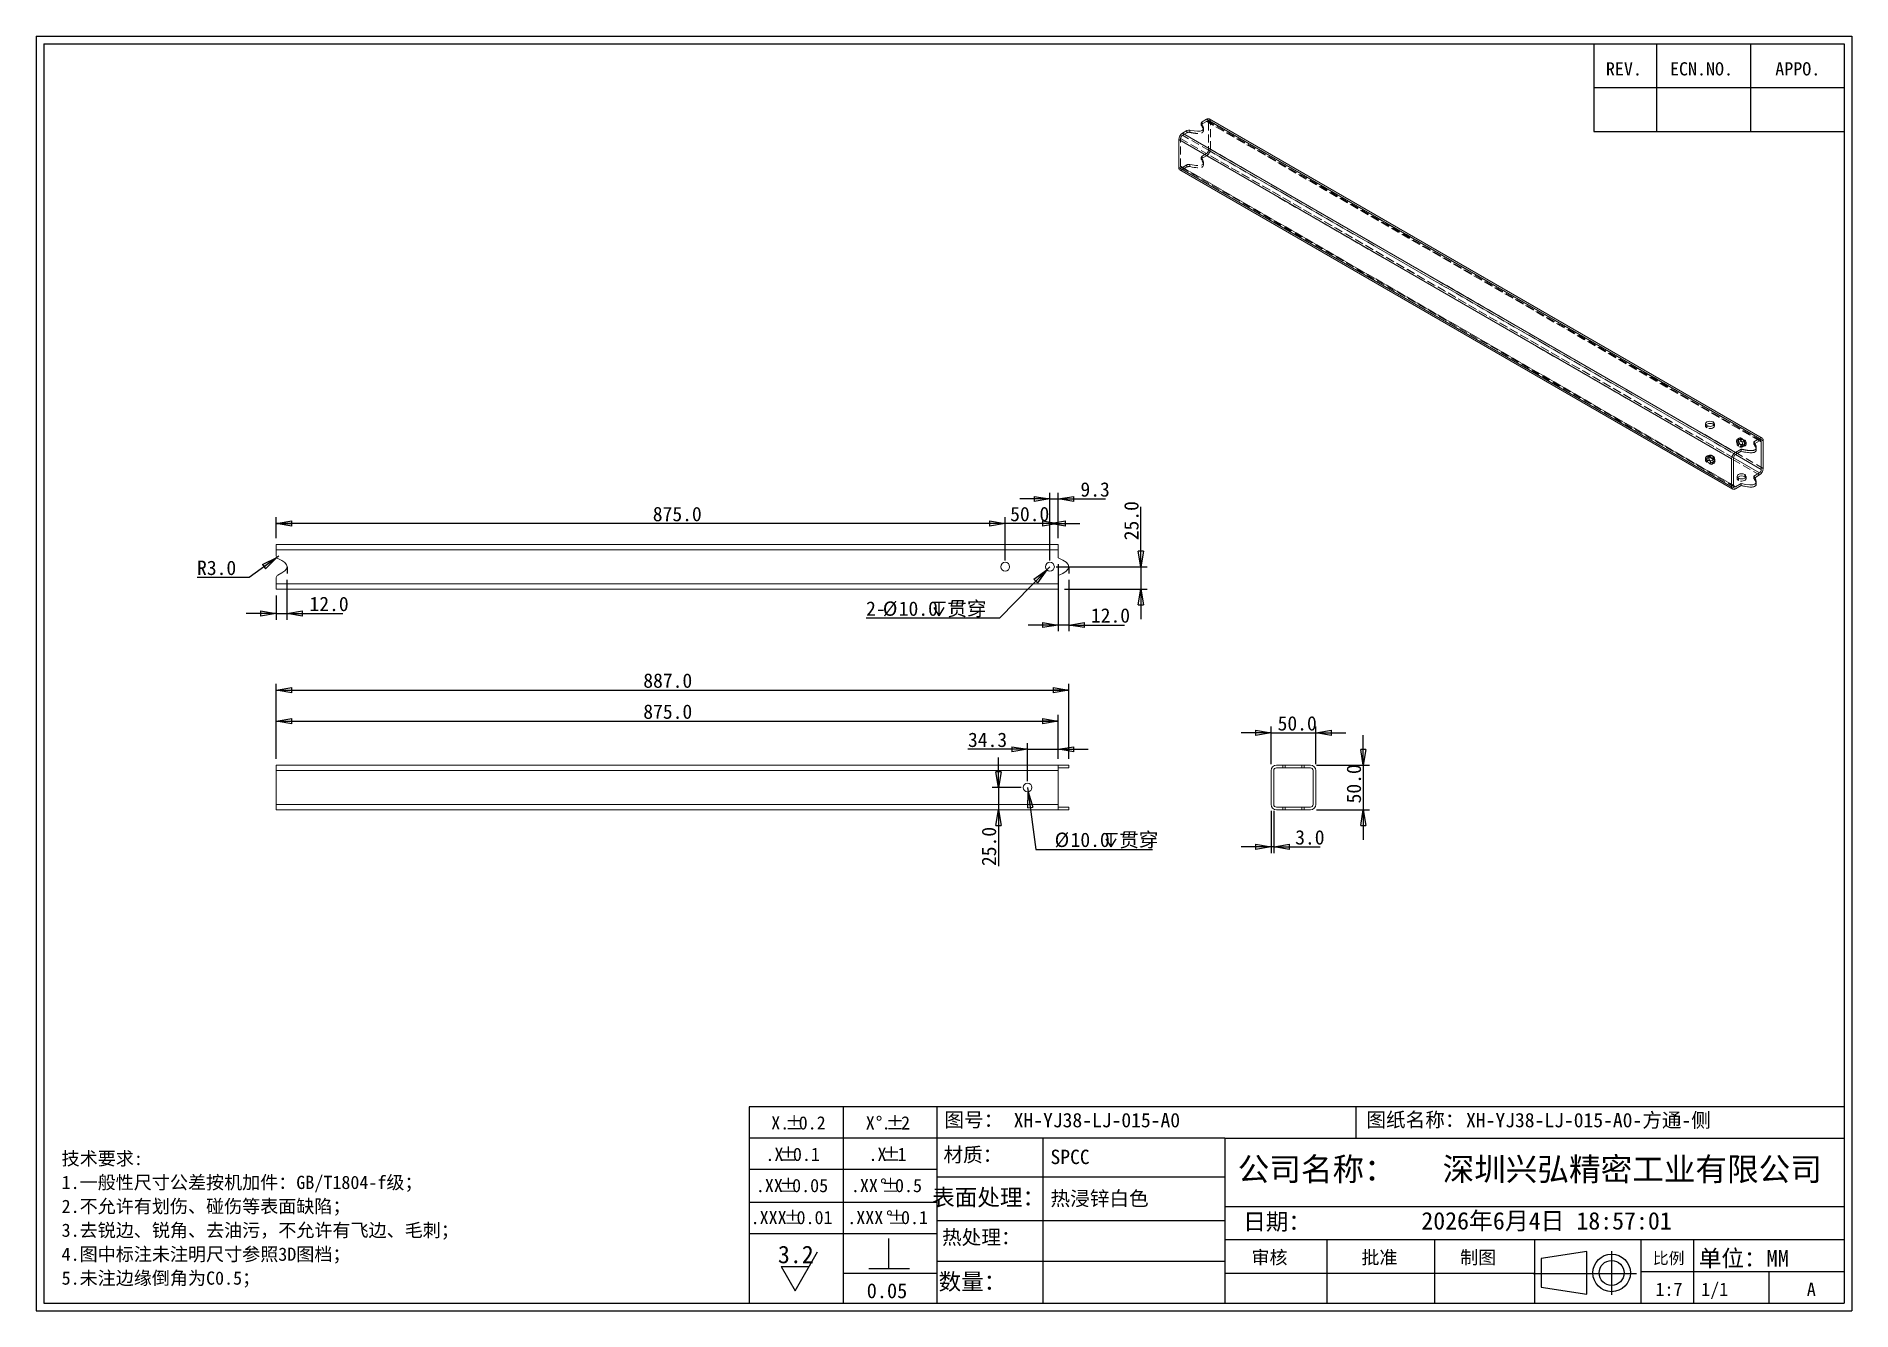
# Model space of a CAD drawing. Header units: millimetres. Extents: x 3 to 294, y 3 to 207.
import ezdxf

# ---------------------------------------------------------------- set-up
doc = ezdxf.new("R2010")
doc.units = ezdxf.units.MM
doc.linetypes.add('CENTERX2', pattern=[20.32, 12.7, -2.54, 2.54, -2.54])
doc.linetypes.add('HIDDEN', pattern=[1.905, 1.27, -0.635])
doc.layers.add('图框', color=7, linetype='Continuous')
doc.layers.add('粗实线层', color=7, linetype='Continuous', lineweight=25)
doc.styles.add('SLDTEXTSTYLE0', font='SIMKAI.TTF')
doc.styles.add('SLDTEXTSTYLE1', font='SIMHEI.TTF', dxfattribs={"bigfont": 'bigfont'})
doc.styles.add('SLDTEXTSTYLE2', font='SIMSUN.TTC')
doc.styles.add('SLDTEXTSTYLE3', font='SIMSUN.TTC', dxfattribs={"bigfont": 'bigfont'})
doc.styles.add('SLDTEXTSTYLE4', font='SIMKAI.TTF')
doc.styles.add('SLDTEXTSTYLE5', font='SIMKAI.TTF', dxfattribs={"bigfont": 'bigfont'})
doc.dimstyles.new('SLDDIMSTYLE0', dxfattribs={"dimtxt": 2.3, "dimasz": 2.5, "dimexe": 0, "dimexo": 0.0625, "dimgap": 0.575, "dimtad": 2, "dimdec": 1, "dimlfac": 7, "dimrnd": 1e-09, "dimzin": 4, "dimdsep": 46, "dimtxsty": 'SLDTEXTSTYLE2', "dimblk1": 'CLOSED', "dimblk2": 'CLOSED', "dimsah": 1, "dimcen": 0.09, "dimadec": 0, "dimazin": 1, "dimtfac": 1, "dimtdec": 1, "dimtofl": 0, "dimtmove": 0, "dimatfit": 3, "dimldrblk": 'CLOSED', "dimfxl": 0, "dimfrac": 2, "dimtolj": 1, "dimtzin": 12, "dimarcsym": 0})
doc.dimstyles.new('SLDDIMSTYLE1', dxfattribs={"dimtxt": 2.3, "dimasz": 2.5, "dimexe": 0, "dimexo": 0.0625, "dimgap": 0.575, "dimtad": 2, "dimdec": 1, "dimlfac": 7, "dimrnd": 1e-09, "dimzin": 12, "dimdsep": 46, "dimtxsty": 'SLDTEXTSTYLE2', "dimblk1": 'CLOSED', "dimblk2": 'CLOSED', "dimsah": 1, "dimcen": 0.09, "dimadec": 0, "dimazin": 3, "dimtfac": 1, "dimtdec": 1, "dimtmove": 0, "dimatfit": 0, "dimldrblk": 'CLOSED', "dimfxl": 0, "dimfrac": 2, "dimtolj": 1, "dimtzin": 12, "dimarcsym": 0})
doc.dimstyles.new('SLDDIMSTYLE2', dxfattribs={"dimtxt": 2.3, "dimasz": 2.5, "dimexe": 0, "dimexo": 0.0625, "dimgap": 0.575, "dimtad": 2, "dimdec": 1, "dimlfac": 7, "dimrnd": 1e-09, "dimzin": 4, "dimdsep": 46, "dimtxsty": 'SLDTEXTSTYLE2', "dimblk1": 'CLOSED', "dimblk2": 'CLOSED', "dimsah": 1, "dimcen": 0.09, "dimadec": 0, "dimazin": 1, "dimtfac": 1, "dimtdec": 1, "dimtmove": 0, "dimatfit": 0, "dimldrblk": 'CLOSED', "dimfxl": 0, "dimfrac": 2, "dimtolj": 1, "dimtzin": 12, "dimarcsym": 0})
doc.dimstyles.new('SLDDIMSTYLE3', dxfattribs={"dimtxt": 2.3, "dimasz": 2.5, "dimexe": 0, "dimexo": 0.0625, "dimgap": 0.575, "dimtad": 0, "dimtih": 1, "dimtoh": 1, "dimdec": 1, "dimlfac": 7, "dimrnd": 1e-09, "dimzin": 12, "dimdsep": 46, "dimtxsty": 'SLDTEXTSTYLE2', "dimblk1": 'CLOSED', "dimblk2": 'CLOSED', "dimsah": 1, "dimcen": 0, "dimadec": 0, "dimazin": 3, "dimtfac": 1, "dimtdec": 1, "dimtofl": 0, "dimtmove": 0, "dimatfit": 3, "dimldrblk": 'CLOSED', "dimfxl": 0, "dimfrac": 2, "dimtolj": 1, "dimtzin": 12, "dimarcsym": 0})
doc.dimstyles.new('SLDDIMSTYLE4', dxfattribs={"dimtxt": 2.3, "dimasz": 2.5, "dimexe": 0, "dimexo": 0.0625, "dimgap": 0.575, "dimtad": 0, "dimtih": 1, "dimtoh": 1, "dimdec": 1, "dimlfac": 7, "dimrnd": 1e-09, "dimzin": 4, "dimdsep": 46, "dimtxsty": 'SLDTEXTSTYLE2', "dimblk1": 'CLOSED', "dimblk2": 'CLOSED', "dimsah": 1, "dimcen": 0, "dimadec": 0, "dimazin": 1, "dimtfac": 1, "dimtdec": 1, "dimtofl": 0, "dimtmove": 0, "dimatfit": 3, "dimldrblk": 'CLOSED', "dimfxl": 0, "dimfrac": 2, "dimtolj": 1, "dimtzin": 12, "dimarcsym": 0})

msp = doc.modelspace()

# ---------------------------------------------------------------- texts
at = {"layer": '图框'}
for s, insert, char_height, attachment_point, style in [('REV.', (257.152, 202.84), 2.1167, 2, 'SLDTEXTSTYLE0'), ('ECN.NO.', (269.557, 202.84), 2.1167, 2, 'SLDTEXTSTYLE0'), ('APPO.', (284.946, 202.84), 2.1167, 2, 'SLDTEXTSTYLE0'), ('图号：', (153.226, 34.991), 2.3, 2, 'SLDTEXTSTYLE3'), ('XH-YJ38-LJ-015-A0', (159.6, 34.93), 2.3, 1, 'SLDTEXTSTYLE2'), ('图纸名称：', (223.825, 34.991), 2.3, 2, 'SLDTEXTSTYLE3'), ('XH-YJ38-LJ-015-A0-方通-侧', (231.918, 34.93), 2.3, 1, 'SLDTEXTSTYLE3'), ('材质：', (148.364, 29.401), 2.3, 1, 'SLDTEXTSTYLE3'), ('SPCC', (165.483, 29.057), 2.3, 1, 'SLDTEXTSTYLE2'), ('公司名称：', (195.416, 27.798), 3.7042, 1, 'SLDTEXTSTYLE5'), ('深圳兴弘精密工业有限公司', (228.168, 27.798), 3.70417, 1, 'SLDTEXTSTYLE5'), ('表面处理：', (155.591, 22.765), 2.6458, 2, 'SLDTEXTSTYLE5'), ('热浸锌白色', (165.483, 22.412), 2.3, 1, 'SLDTEXTSTYLE3'), ('日期：', (201.701, 18.878), 2.6458, 2, 'SLDTEXTSTYLE5'), ('2026年6月4日 18:57:01', (224.77, 19.093), 2.8, 1, 'SLDTEXTSTYLE3'), ('热处理：', (148.15, 16.22), 2.3, 1, 'SLDTEXTSTYLE3'), ('审核', (200.498, 12.897), 2.1167, 2, 'SLDTEXTSTYLE5'), ('批准', (215.177, 12.897), 2.1167, 1, 'SLDTEXTSTYLE5'), ('制图', (233.863, 12.897), 2.1167, 2, 'SLDTEXTSTYLE5'), ('比例', (264.304, 12.639), 1.8521, 2, 'SLDTEXTSTYLE5'), ('数量：', (153.002, 9.301), 2.6458, 2, 'SLDTEXTSTYLE5'), ('0.05', (139.342, 7.704), 2.3813, 2, 'SLDTEXTSTYLE0'), ('1:7', (264.36, 7.804), 2.1167, 2, 'SLDTEXTSTYLE0'), ('1/1', (271.669, 7.804), 2.1167, 2, 'SLDTEXTSTYLE0'), ('A', (287.114, 7.804), 2.117, 2, 'SLDTEXTSTYLE0')]:
    msp.add_mtext(s, dxfattribs=dict(at, insert=insert, char_height=char_height, attachment_point=attachment_point, style=style))
at = {"layer": '粗实线层', "insert": (276.335, 13.028), "char_height": 2.6458, "attachment_point": 2, "style": 'SLDTEXTSTYLE5'}
msp.add_mtext('单位：MM', dxfattribs=at)

# ---------------------------------------------------------------- blocks, each defined once
blk = doc.blocks.new('块8')
at = {"layer": '粗实线层'}
for p, q in [((184.46, 11.66), (184.46, 6.85)), ((181.31, 6.85), (187.82, 6.85))]:
    blk.add_line(p, q, dxfattribs=at)
blk = doc.blocks.new('SW_NOTE_0')
at = {"layer": '图框', "color": 0, "insert": (0, 3.26), "char_height": 2.8, "attachment_point": 1, "style": 'SLDTEXTSTYLE0'}
blk.add_mtext('3.2', dxfattribs=at)
blk = doc.blocks.new('块7')
at = {"layer": '图框', "lineweight": 25}
for p, q in [((135.52, 14.41), (139.1, 20.62)), ((133.27, 18.3), (137.77, 18.3)), ((133.27, 18.3), (135.52, 14.41))]:
    blk.add_line(p, q, dxfattribs=at)
at = {"layer": '图框', "color": 7}
blk.add_blockref('SW_NOTE_0', (132.77, 18.34), dxfattribs=at)
blk = doc.blocks.new('块9')
at = {"color": 7, "linetype": 'Continuous'}
blk.add_blockref('块7', (-132.98, -14.31), dxfattribs=at)
blk = doc.blocks.new('SW_NOTE_0_1')
at = {"layer": '图框', "color": 0, "attachment_point": 1, "style": 'SLDTEXTSTYLE1'}
for s, insert, char_height in [('技术要求:', (0, 2.46), 2.117), ('1.一般性尺寸公差按机加件：GB/T1804-f级；', (0, -1.36), 2.1167), ('2.不允许有划伤、碰伤等表面缺陷；', (0, -5.18), 2.1167), ('3.去锐边、锐角、去油污，不允许有飞边、毛刺；', (0, -9), 2.1167), ('4.图中标注未注明尺寸参照3D图档；', (0, -12.83), 2.1167), ('5.未注边缘倒角为C0.5；', (0, -16.65), 2.1167)]:
    blk.add_mtext(s, dxfattribs=dict(at, insert=insert, char_height=char_height))
blk = doc.blocks.new('SW_NOTE_0_2')
at = {"layer": '图框', "color": 0, "char_height": 2.117, "attachment_point": 2, "style": 'SLDTEXTSTYLE0'}
for s, insert in [('X.', (1.19, 2.46)), ('%%p', (3.42, 2.46)), ('0.2', (6.3, 2.46))]:
    blk.add_mtext(s, dxfattribs=dict(at, insert=insert))
blk = doc.blocks.new('SW_NOTE_0_3')
at = {"layer": '图框', "color": 0, "char_height": 2.117, "attachment_point": 2, "style": 'SLDTEXTSTYLE0'}
for s, insert in [('.X', (1.19, 2.46)), ('%%p', (3.42, 2.46)), ('0.1', (6.3, 2.46))]:
    blk.add_mtext(s, dxfattribs=dict(at, insert=insert))
blk = doc.blocks.new('SW_NOTE_0_4')
at = {"layer": '图框', "color": 0, "char_height": 2.117, "attachment_point": 2, "style": 'SLDTEXTSTYLE0'}
for s, insert in [('.XX', (1.79, 2.46)), ('%%p', (4.83, 2.46)), ('0.05', (8.31, 2.46))]:
    blk.add_mtext(s, dxfattribs=dict(at, insert=insert))
blk = doc.blocks.new('SW_NOTE_0_5')
at = {"layer": '图框', "color": 0, "char_height": 2.117, "attachment_point": 2, "style": 'SLDTEXTSTYLE0'}
for s, insert in [('.XXX', (2.38, 2.46)), ('%%p', (6.24, 2.46)), ('0.01', (9.72, 2.46))]:
    blk.add_mtext(s, dxfattribs=dict(at, insert=insert))
blk = doc.blocks.new('SW_NOTE_0_6')
at = {"layer": '图框', "color": 0, "char_height": 2.117, "attachment_point": 2}
for s, insert, style in [('.XXX', (2.38, 2.46), 'SLDTEXTSTYLE0'), ('%%d', (6.24, 2.46), 'SLDTEXTSTYLE0'), ('%%p', (7.4, 2.46), 'SLDTEXTSTYLE4'), ('0.1', (10.25, 2.46), 'SLDTEXTSTYLE0')]:
    blk.add_mtext(s, dxfattribs=dict(at, insert=insert, style=style))
blk = doc.blocks.new('SW_NOTE_0_7')
at = {"layer": '图框', "color": 0, "char_height": 2.117, "attachment_point": 2, "style": 'SLDTEXTSTYLE0'}
for s, insert in [('.XX', (1.79, 2.46)), ('%%d', (4.83, 2.46)), ('%%p', (5.96, 2.46)), ('0.5', (8.84, 2.46))]:
    blk.add_mtext(s, dxfattribs=dict(at, insert=insert))
blk = doc.blocks.new('SW_NOTE_0_8')
at = {"layer": '图框', "color": 0, "attachment_point": 2, "style": 'SLDTEXTSTYLE0'}
for s, insert, char_height in [('.X', (1.19, 2.46), 2.117), ('%%p', (3.42, 2.46), 2.117), ('1', (5.11, 2.46), 2.12)]:
    blk.add_mtext(s, dxfattribs=dict(at, insert=insert, char_height=char_height))
blk = doc.blocks.new('SW_NOTE_0_9')
at = {"layer": '图框', "color": 0, "attachment_point": 2, "style": 'SLDTEXTSTYLE0'}
for s, insert, char_height in [('X', (0.6, 2.46), 2.12), ('%%d', (2.01, 2.46), 2.117), ('.', (3.14, 2.46), 2.12), ('%%p', (4.55, 2.46), 2.117), ('2', (6.24, 2.46), 2.12)]:
    blk.add_mtext(s, dxfattribs=dict(at, insert=insert, char_height=char_height))
blk = doc.blocks.new('_Closed')
at = {"color": 0, "linetype": 'ByBlock', "lineweight": -2}
for p, q in [((-1, 0.166667), (0, 0)), ((-1, 0.166667), (-1, -0.166667)), ((0, 0), (-1, -0.166667)), ((0, 0), (-1, 0))]:
    blk.add_line(p, q, dxfattribs=at)
blk = doc.blocks.new('_D')
at = {"layer": '图框'}
for p, q in [((41.71, 91.51), (41.71, 98.53)), ((41.71, 97.53), (166.71, 97.53)), ((166.71, 91.51), (166.71, 98.53))]:
    blk.add_line(p, q, dxfattribs=at)
at = {"layer": '图框', "xscale": 2.5, "yscale": 2.5, "rotation": 180.0000000000004}
blk.add_blockref('_Closed', (41.71, 97.53, -64.43), dxfattribs=at)
at = {"layer": '图框', "xscale": 2.5, "yscale": 2.5}
blk.add_blockref('_Closed', (166.71, 97.53, -64.43), dxfattribs=at)
at = {"layer": '图框', "insert": (100.38, 100.21), "char_height": 2.3, "attachment_point": 1, "style": 'SLDTEXTSTYLE2'}
blk.add_mtext('875.0', dxfattribs=at)
blk = doc.blocks.new('_D_1')
at = {"layer": '图框'}
for p, q in [((41.71, 91.51), (41.71, 103.49)), ((41.71, 102.49), (168.42, 102.49)), ((168.42, 91.51), (168.42, 103.49))]:
    blk.add_line(p, q, dxfattribs=at)
at = {"layer": '图框', "xscale": 2.5, "yscale": 2.5, "rotation": 180.0000000000004}
blk.add_blockref('_Closed', (41.71, 102.49, -64.43), dxfattribs=at)
at = {"layer": '图框', "xscale": 2.5, "yscale": 2.5}
blk.add_blockref('_Closed', (168.42, 102.49, -64.43), dxfattribs=at)
at = {"layer": '图框', "insert": (100.38, 105.17), "char_height": 2.3, "attachment_point": 1, "style": 'SLDTEXTSTYLE2'}
blk.add_mtext('887.0', dxfattribs=at)
blk = doc.blocks.new('_D_2')
at = {"layer": '图框'}
for p, q in [((161.81, 93.04), (152.29, 93.04)), ((161.81, 87.94), (161.81, 94.04)), ((161.81, 93.04), (166.71, 93.04)), ((166.71, 91.51), (166.71, 94.04)), ((166.71, 93.04), (171.52, 93.04))]:
    blk.add_line(p, q, dxfattribs=at)
at = {"layer": '图框', "xscale": 2.5, "yscale": 2.5}
blk.add_blockref('_Closed', (161.81, 93.04, -64.43), dxfattribs=at)
at = {"layer": '图框', "xscale": 2.5, "yscale": 2.5, "rotation": 180.0000000000004}
blk.add_blockref('_Closed', (166.71, 93.04, -64.43), dxfattribs=at)
at = {"layer": '图框', "insert": (152.29, 95.71), "char_height": 2.3, "attachment_point": 1, "style": 'SLDTEXTSTYLE2'}
blk.add_mtext('34.3', dxfattribs=at)
blk = doc.blocks.new('_D_3')
at = {"layer": '图框'}
for p, q in [((157.17, 86.94), (157.17, 91.74)), ((160.81, 86.94), (156.17, 86.94)), ((157.17, 86.94), (157.17, 83.36)), ((157.17, 83.36), (157.17, 74.38))]:
    blk.add_line(p, q, dxfattribs=at)
at = {"layer": '图框', "xscale": 2.5, "yscale": 2.5}
for p, rotation in [((157.17, 86.94, -64.43), 270.0000000000004), ((157.17, 83.36, -64.43), 90.0000000000004)]:
    blk.add_blockref('_Closed', p, dxfattribs=dict(at, rotation=rotation))
at = {"layer": '图框', "insert": (154.49, 74.38), "char_height": 2.3, "attachment_point": 1, "rotation": 90, "style": 'SLDTEXTSTYLE2'}
blk.add_mtext('25.0', dxfattribs=at)
blk = doc.blocks.new('SW_SYMBOL_HOLE_DEPTH')
at = {"layer": '图框', "color": 0}
for p, q in [((0, 875), (800, 875)), ((100, 555), (400, 75)), ((400, 875), (400, 75)), ((700, 555), (400, 75))]:
    blk.add_line(p, q, dxfattribs=at)
blk = doc.blocks.new('_D_4')
at = {"layer": '图框'}
for p, q in [((161.81, 86.94), (161.91, 86.23)), ((161.91, 86.23), (163.15, 77.05)), ((163.15, 77.05), (181.81, 77.05))]:
    blk.add_line(p, q, dxfattribs=at)
at = {"layer": '图框', "xscale": 2.5, "yscale": 2.5, "rotation": 97.71328029947522}
blk.add_blockref('_Closed', (161.91, 86.23, -64.43), dxfattribs=at)
at = {"layer": '图框', "xscale": 0.002676363636363636, "yscale": 0.002676363636363636, "zscale": 0.002676363636363636}
blk.add_blockref('SW_SYMBOL_HOLE_DEPTH', (174.05, 77.24), dxfattribs=at)
at = {"layer": '图框', "char_height": 2.3, "attachment_point": 1}
for s, insert, style in [('%%c', (166.15, 79.73), 'SLDTEXTSTYLE2'), ('10.0', (168.69, 79.73), 'SLDTEXTSTYLE2'), ('贯穿', (176.46, 79.73), 'SLDTEXTSTYLE3')]:
    blk.add_mtext(s, dxfattribs=dict(at, insert=insert, style=style))
blk = doc.blocks.new('_D_5')
at = {"layer": '图框'}
for p, q in [((166.71, 122.65), (166.71, 111.9)), ((168.42, 120.11), (168.42, 111.9)), ((166.71, 112.9), (161.9, 112.9)), ((168.42, 112.9), (166.71, 112.9)), ((168.42, 112.9), (177.29, 112.9))]:
    blk.add_line(p, q, dxfattribs=at)
at = {"layer": '图框', "xscale": 2.5, "yscale": 2.5}
for p, rotation in [((166.71, 112.9), 359.9999999999336), ((168.42, 112.9), 179.9999999999335)]:
    blk.add_blockref('_Closed', p, dxfattribs=dict(at, rotation=rotation))
at = {"layer": '图框', "insert": (171.94, 115.58), "char_height": 2.3, "attachment_point": 1, "style": 'SLDTEXTSTYLE2'}
blk.add_mtext('12.0', dxfattribs=at)
blk = doc.blocks.new('_D_6')
at = {"layer": '图框'}
for p, q in [((43.42, 120.11), (43.42, 113.75)), ((41.71, 117.64), (41.71, 113.75)), ((41.71, 114.75), (36.9, 114.75)), ((41.71, 114.75), (43.42, 114.75)), ((43.42, 114.75), (52.37, 114.75))]:
    blk.add_line(p, q, dxfattribs=at)
at = {"layer": '图框', "xscale": 2.5, "yscale": 2.5}
blk.add_blockref('_Closed', (41.71, 114.75), dxfattribs=at)
at = {"layer": '图框', "xscale": 2.5, "yscale": 2.5, "rotation": 180.0000000000004}
blk.add_blockref('_Closed', (43.42, 114.75), dxfattribs=at)
at = {"layer": '图框', "insert": (47.02, 117.42), "char_height": 2.3, "attachment_point": 1, "style": 'SLDTEXTSTYLE2'}
blk.add_mtext('12.0', dxfattribs=at)
blk = doc.blocks.new('_D_7')
at = {"layer": '图框'}
for p, q in [((158.24, 129.12), (153.43, 129.12)), ((158.24, 123.21), (158.24, 130.12)), ((165.38, 129.12), (158.24, 129.12)), ((165.38, 123.21), (165.38, 130.12)), ((165.38, 129.12), (170.19, 129.12))]:
    blk.add_line(p, q, dxfattribs=at)
at = {"layer": '图框', "xscale": 2.5, "yscale": 2.5}
blk.add_blockref('_Closed', (158.24, 129.12, -3.57), dxfattribs=at)
at = {"layer": '图框', "xscale": 2.5, "yscale": 2.5, "rotation": 180.0000000000004}
blk.add_blockref('_Closed', (165.38, 129.12, -3.57), dxfattribs=at)
at = {"layer": '图框', "insert": (159.03, 131.79), "char_height": 2.3, "attachment_point": 1, "style": 'SLDTEXTSTYLE2'}
blk.add_mtext('50.0', dxfattribs=at)
blk = doc.blocks.new('_D_8')
at = {"layer": '图框'}
for p, q in [((165.38, 123.21), (165.38, 134.04)), ((166.71, 126.78), (166.71, 134.04)), ((165.38, 133.04), (160.57, 133.04)), ((165.38, 133.04), (166.71, 133.04)), ((166.71, 133.04), (174.29, 133.04))]:
    blk.add_line(p, q, dxfattribs=at)
at = {"layer": '图框', "xscale": 2.5, "yscale": 2.5}
for p, rotation in [((165.38, 133.04, -3.57), 9.333375879410868e-09), ((166.71, 133.04, -3.57), 180.0000000093334)]:
    blk.add_blockref('_Closed', p, dxfattribs=dict(at, rotation=rotation))
at = {"layer": '图框', "insert": (170.27, 135.72), "char_height": 2.3, "attachment_point": 1, "rotation": 0, "style": 'SLDTEXTSTYLE2'}
blk.add_mtext('9.3', dxfattribs=at)
blk = doc.blocks.new('_D_9')
at = {"layer": '图框'}
for p, q in [((165.38, 122.21), (164.88, 121.7)), ((164.88, 121.7), (157.34, 114)), ((157.34, 114), (136, 114))]:
    blk.add_line(p, q, dxfattribs=at)
at = {"layer": '图框', "xscale": 2.5, "yscale": 2.5, "rotation": 45.58307517532756}
blk.add_blockref('_Closed', (164.88, 121.7, -3.57), dxfattribs=at)
at = {"layer": '图框', "xscale": 0.002676363636363636, "yscale": 0.002676363636363636, "zscale": 0.002676363636363636}
blk.add_blockref('SW_SYMBOL_HOLE_DEPTH', (146.57, 114.19), dxfattribs=at)
at = {"layer": '图框', "char_height": 2.3, "attachment_point": 1}
for s, insert, style in [('2-', (136, 116.67), 'SLDTEXTSTYLE2'), ('%%c', (138.68, 116.67), 'SLDTEXTSTYLE2'), ('10.0', (141.22, 116.67), 'SLDTEXTSTYLE2'), ('贯穿', (148.98, 116.67), 'SLDTEXTSTYLE3')]:
    blk.add_mtext(s, dxfattribs=dict(at, insert=insert, style=style))
blk = doc.blocks.new('_D_10')
at = {"layer": '图框'}
for p, q in [((41.71, 126.78), (41.71, 130.12)), ((166.71, 129.12), (41.71, 129.12)), ((166.71, 126.78), (166.71, 130.12))]:
    blk.add_line(p, q, dxfattribs=at)
at = {"layer": '图框', "xscale": 2.5, "yscale": 2.5}
for p, rotation in [((41.71, 129.12, -3.57), 180.0000000093334), ((166.71, 129.12, -3.57), 9.333375879410868e-09)]:
    blk.add_blockref('_Closed', p, dxfattribs=dict(at, rotation=rotation))
at = {"layer": '图框', "insert": (101.9, 131.79), "char_height": 2.3, "attachment_point": 1, "rotation": 0, "style": 'SLDTEXTSTYLE2'}
blk.add_mtext('875.0', dxfattribs=at)
blk = doc.blocks.new('_D_11')
at = {"layer": '图框'}
for p, q in [((41.79, 123.67), (37.39, 120.51)), ((42.14, 123.92), (41.79, 123.67)), ((37.39, 120.51), (29.04, 120.51))]:
    blk.add_line(p, q, dxfattribs=at)
at = {"layer": '图框', "xscale": 2.5, "yscale": 2.5, "rotation": 35.67774038153429}
blk.add_blockref('_Closed', (41.79, 123.67, -3.57), dxfattribs=at)
at = {"layer": '图框', "insert": (29.04, 123.19), "char_height": 2.3, "attachment_point": 1, "style": 'SLDTEXTSTYLE2'}
blk.add_mtext('R3.0', dxfattribs=at)
blk = doc.blocks.new('_D_12')
at = {"layer": '图框'}
for p, q in [((179.93, 122.21), (179.93, 131.8)), ((166.38, 122.21), (180.93, 122.21)), ((179.93, 122.21), (179.93, 118.64)), ((167.71, 118.64), (180.93, 118.64)), ((179.93, 118.64), (179.93, 113.83))]:
    blk.add_line(p, q, dxfattribs=at)
at = {"layer": '图框', "xscale": 2.5, "yscale": 2.5}
for p, rotation in [((179.93, 122.21, -3.57), 270.0000000000004), ((179.93, 118.64, -3.57), 90.0000000000004)]:
    blk.add_blockref('_Closed', p, dxfattribs=dict(at, rotation=rotation))
at = {"layer": '图框', "insert": (177.26, 126.44), "char_height": 2.3, "attachment_point": 1, "rotation": 90, "style": 'SLDTEXTSTYLE2'}
blk.add_mtext('25.0', dxfattribs=at)
blk = doc.blocks.new('_D_13')
at = {"layer": '图框'}
for p, q in [((200.75, 90.65), (200.75, 96.67)), ((207.89, 90.65), (207.89, 96.67)), ((200.75, 95.67), (195.94, 95.67)), ((200.75, 95.67), (207.89, 95.67)), ((207.89, 95.67), (212.7, 95.67))]:
    blk.add_line(p, q, dxfattribs=at)
at = {"layer": '图框', "xscale": 2.5, "yscale": 2.5}
blk.add_blockref('_Closed', (200.75, 95.67, -85.21), dxfattribs=at)
at = {"layer": '图框', "xscale": 2.5, "yscale": 2.5, "rotation": 180.0000000000004}
blk.add_blockref('_Closed', (207.89, 95.67, -85.21), dxfattribs=at)
at = {"layer": '图框', "insert": (201.79, 98.34), "char_height": 2.3, "attachment_point": 1, "style": 'SLDTEXTSTYLE2'}
blk.add_mtext('50.0', dxfattribs=at)
blk = doc.blocks.new('_D_14')
at = {"layer": '图框'}
for p, q in [((215.49, 90.51), (215.49, 95.32)), ((208.03, 90.51), (216.49, 90.51)), ((215.49, 90.51), (215.49, 83.36)), ((208.03, 83.36), (216.49, 83.36)), ((215.49, 83.36), (215.49, 78.56))]:
    blk.add_line(p, q, dxfattribs=at)
at = {"layer": '图框', "xscale": 2.5, "yscale": 2.5}
for p, rotation in [((215.49, 90.51, -85.21), 270.0000000000004), ((215.49, 83.36, -85.21), 90.00000000000041)]:
    blk.add_blockref('_Closed', p, dxfattribs=dict(at, rotation=rotation))
at = {"layer": '图框', "insert": (212.82, 84.39), "char_height": 2.3, "attachment_point": 1, "rotation": 90, "style": 'SLDTEXTSTYLE2'}
blk.add_mtext('50.0', dxfattribs=at)
blk = doc.blocks.new('_D_15')
at = {"layer": '图框'}
for p, q in [((200.75, 83.22), (200.75, 76.44)), ((201.18, 83.22), (201.18, 76.44)), ((200.75, 77.44), (195.94, 77.44)), ((201.18, 77.44), (200.75, 77.44)), ((201.18, 77.44), (208.62, 77.44))]:
    blk.add_line(p, q, dxfattribs=at)
at = {"layer": '图框', "xscale": 2.5, "yscale": 2.5}
blk.add_blockref('_Closed', (200.75, 77.44, -85.21), dxfattribs=at)
at = {"layer": '图框', "xscale": 2.5, "yscale": 2.5, "rotation": 180.0000000000004}
blk.add_blockref('_Closed', (201.18, 77.44, -85.21), dxfattribs=at)
at = {"layer": '图框', "insert": (204.6, 80.12), "char_height": 2.3, "attachment_point": 1, "style": 'SLDTEXTSTYLE2'}
blk.add_mtext('3.0', dxfattribs=at)

# ---------------------------------------------------------------- dimensions: what is measured, and where the dimension line sits
at = {"layer": '图框'}
for base, p1, p2, angle, dimstyle, picture, middle in [((166.709, 133.044), (165.382, 122.208), (166.709, 125.779), 0, 'SLDDIMSTYLE1', '_D_8', (172.28, 133.044)), ((41.709, 129.118), (166.709, 125.779), (41.709, 125.779), 0, 'SLDDIMSTYLE0', '_D_10', (105.245, 129.118)), ((179.934, 118.636), (165.382, 122.208), (166.709, 118.636), 90, 'SLDDIMSTYLE2', '_D_12', (179.934, 129.118)), ((215.493, 83.365), (207.033, 90.507), (207.033, 83.365), 90, 'SLDDIMSTYLE2', '_D_14', (215.493, 87.067)), ((157.167, 83.365), (161.81, 86.936), (166.709, 83.365), 90, 'SLDDIMSTYLE2', '_D_3', (157.167, 77.054))]:
    dim = msp.add_linear_dim(base=base, p1=p1, p2=p2, angle=angle, dimstyle=dimstyle, dxfattribs=at)
    dim.commit()
    dim.dimension.update_dxf_attribs({"geometry": picture, "text_midpoint": middle, "dimtype": 160})
for base, p1, p2, dimstyle, picture, middle in [((158.239, 129.118), (165.382, 122.208), (158.239, 122.208), 'SLDDIMSTYLE2', '_D_7', (161.711, 129.118)), ((166.709, 112.904), (168.423, 121.114), (166.709, 123.647), 'SLDDIMSTYLE2', '_D_5', (174.613, 112.904)), ((43.423, 114.748), (41.709, 118.636), (43.423, 121.114), 'SLDDIMSTYLE2', '_D_6', (49.692, 114.748)), ((168.423, 102.492), (41.709, 90.507), (168.423, 90.507), 'SLDDIMSTYLE0', '_D_1', (103.724, 102.492)), ((166.709, 97.529), (41.709, 90.507), (166.709, 90.507), 'SLDDIMSTYLE0', '_D', (103.724, 97.529)), ((207.89, 95.667), (200.747, 89.65), (207.89, 89.65), 'SLDDIMSTYLE2', '_D_13', (204.469, 95.667)), ((166.709, 93.036), (161.81, 86.936), (166.709, 90.507), 'SLDDIMSTYLE1', '_D_2', (154.971, 93.036)), ((200.747, 77.439), (201.176, 84.222), (200.747, 84.222), 'SLDDIMSTYLE2', '_D_15', (206.612, 77.439))]:
    dim = msp.add_linear_dim(base=base, p1=p1, p2=p2, dimstyle=dimstyle, dxfattribs=at)
    dim.commit()
    dim.dimension.update_dxf_attribs({"geometry": picture, "text_midpoint": middle, "dimtype": 160})
dim = msp.add_radius_dim(center=(42.138, 123.918), mpoint=(41.789, 123.668), dimstyle='SLDDIMSTYLE4', dxfattribs=at)
dim.commit()
dim.dimension.update_dxf_attribs({"geometry": '_D_11', "text_midpoint": (31.715, 121.849), "dimtype": 164})
for center, mpoint, text, picture, middle in [((165.382, 122.208), (164.882, 121.698), '2-%%c10.0{\\fGDT;x}贯穿', '_D_9', (145.168, 115.648)), ((161.81, 86.936), (161.906, 86.228), '%%c10.0{\\fGDT;x}贯穿', '_D_4', (173.979, 78.704))]:
    dim = msp.add_radius_dim(center=center, mpoint=mpoint, text=text, dimstyle='SLDDIMSTYLE3', override={"dimpost": '<>'}, dxfattribs=at)
    dim.commit()
    dim.dimension.update_dxf_attribs({"geometry": picture, "text_midpoint": middle, "dimtype": 164})

# ---------------------------------------------------------------- linework, layer by layer
at = {"color": 7, "linetype": 'Continuous', "lineweight": 18}
for p, q in [((187.301, 191.927), (186.591, 191.517)), ((189.594, 193.148), (189.594, 192.798)), ((189.621, 193.06), (189.621, 192.711)), ((190.429, 193.733), (189.719, 193.323)), ((278.818, 142.707), (190.429, 193.733)), ((279.246, 142.75), (190.858, 193.775)), ((274.373, 139.442), (185.985, 190.467)), ((185.985, 190.467), (185.985, 186.035)), ((186.591, 191.517), (274.979, 140.491)), ((185.985, 186.035), (274.373, 135.009)), ((186.162, 185.642), (274.55, 134.617)), ((271.414, 144.999), (271.414, 145.349)), ((276.465, 142.083), (276.465, 142.433)), ((278.818, 142.707), (277.901, 142.178)), ((278.068, 141.925), (278.818, 142.357)), ((279.424, 137.925), (279.424, 142.357)), ((274.373, 139.442), (274.373, 135.009)), ((274.676, 135.184), (274.676, 139.617)), ((275.881, 141.012), (274.979, 140.491)), ((274.979, 140.142), (275.881, 140.662)), ((275.881, 140.662), (275.881, 141.012)), ((278.318, 140.91), (278.318, 141.26)), ((279.121, 142.182), (279.121, 137.75)), ((270.909, 138.642), (271.212, 138.817)), ((276.465, 136.6), (276.465, 136.95)), ((278.818, 137.225), (277.901, 136.696)), ((278.068, 136.442), (278.818, 136.875)), ((275.881, 135.53), (274.979, 135.009)), ((274.979, 134.659), (275.881, 135.18)), ((275.881, 135.18), (275.881, 135.53)), ((278.318, 135.428), (278.318, 135.778)), ((41.709, 125.779), (166.709, 125.779)), ((41.709, 125.779), (41.709, 124.922)), ((166.709, 124.922), (41.709, 124.922)), ((41.709, 124.922), (41.709, 123.918)), ((166.709, 124.922), (166.709, 125.779)), ((166.709, 124.922), (166.709, 123.647)), ((41.709, 120.498), (41.709, 119.494)), ((41.709, 119.494), (166.709, 119.494)), ((41.709, 119.494), (41.709, 118.636)), ((166.709, 120.79), (166.709, 119.494)), ((166.709, 118.636), (166.709, 119.494)), ((166.709, 118.636), (41.709, 118.636)), ((41.709, 90.507), (166.709, 90.507)), ((41.709, 90.507), (41.709, 89.65)), ((166.709, 89.65), (166.709, 90.507)), ((168.423, 90.079), (168.423, 90.507)), ((201.604, 90.507), (202.609, 90.507)), ((202.609, 90.079), (201.604, 90.079)), ((202.609, 90.079), (202.609, 90.507)), ((202.609, 90.507), (202.999, 90.507)), ((202.999, 90.079), (202.609, 90.079)), ((202.999, 90.507), (202.999, 90.079)), ((205.638, 90.079), (205.638, 90.507)), ((205.638, 90.507), (206.029, 90.507)), ((206.029, 90.079), (205.638, 90.079)), ((206.029, 90.507), (206.029, 90.079)), ((206.029, 90.507), (207.033, 90.507)), ((207.033, 90.079), (206.029, 90.079)), ((166.709, 89.65), (41.709, 89.65)), ((41.709, 89.65), (41.709, 84.222)), ((166.709, 89.65), (166.709, 84.222)), ((200.747, 84.222), (200.747, 89.65)), ((201.176, 89.65), (201.176, 84.222)), ((207.462, 84.222), (207.462, 89.65)), ((207.89, 89.65), (207.89, 84.222)), ((41.709, 84.222), (166.709, 84.222)), ((41.709, 84.222), (41.709, 83.365)), ((166.709, 83.365), (166.709, 84.222)), ((166.709, 83.365), (41.709, 83.365)), ((168.423, 83.365), (168.423, 83.793)), ((201.604, 83.793), (202.609, 83.793)), ((202.609, 83.365), (201.604, 83.365)), ((202.609, 83.365), (202.609, 83.793)), ((202.609, 83.793), (202.999, 83.793)), ((202.999, 83.365), (202.609, 83.365)), ((202.999, 83.793), (202.999, 83.365)), ((205.638, 83.365), (205.638, 83.793)), ((205.638, 83.793), (206.029, 83.793)), ((206.029, 83.365), (205.638, 83.365)), ((206.029, 83.793), (206.029, 83.365)), ((206.029, 83.793), (207.033, 83.793)), ((207.033, 83.365), (206.029, 83.365))]:
    msp.add_line(p, q, dxfattribs=at)
at = {"color": 7, "linetype": 'HIDDEN', "lineweight": 18}
for p, q in [((186.591, 191.167), (187.301, 191.577)), ((187.301, 191.927), (187.301, 191.577)), ((187.756, 191.633), (187.756, 191.983)), ((189.719, 192.973), (190.429, 193.383)), ((189.719, 192.973), (189.719, 193.323)), ((189.933, 191.94), (189.933, 192.29)), ((190.429, 193.383), (278.818, 142.357)), ((279.032, 142.379), (190.644, 193.404)), ((190.732, 193.208), (190.732, 188.775)), ((278.818, 142.357), (190.732, 193.208)), ((191.035, 193.383), (279.424, 142.357)), ((191.035, 188.95), (191.035, 193.383)), ((186.288, 190.642), (274.676, 139.617)), ((186.288, 186.209), (186.288, 190.642)), ((274.979, 140.142), (186.591, 191.167)), ((190.732, 188.775), (274.978, 140.141)), ((279.424, 137.925), (191.035, 188.95)), ((274.676, 135.184), (186.288, 186.209)), ((186.376, 186.013), (274.765, 134.988)), ((187.301, 186.444), (186.591, 186.034)), ((186.591, 185.685), (187.301, 186.095)), ((186.591, 186.034), (274.676, 135.184)), ((187.301, 186.444), (187.301, 186.095)), ((187.756, 186.151), (187.756, 186.501)), ((189.594, 187.666), (189.594, 187.316)), ((189.621, 187.578), (189.621, 187.228)), ((190.429, 188.25), (189.719, 187.84)), ((189.719, 187.491), (190.429, 187.901)), ((189.719, 187.491), (189.719, 187.84)), ((189.933, 186.457), (189.933, 186.807)), ((274.676, 139.616), (190.429, 188.25)), ((190.429, 187.901), (278.818, 136.875)), ((274.979, 134.659), (186.591, 185.685)), ((270.195, 145.057), (270.195, 144.707)), ((270.404, 144.765), (270.404, 144.415)), ((271.623, 144.707), (271.623, 145.057)), ((275.603, 142.759), (275.3, 142.584)), ((275.96, 142.724), (275.657, 142.549)), ((270.195, 139.574), (270.195, 139.225)), ((270.855, 140.019), (270.552, 139.844)), ((271.212, 139.983), (270.909, 139.808)), ((271.414, 139.516), (271.414, 139.866)), ((271.623, 139.225), (271.623, 139.574)), ((275.245, 142.141), (275.245, 141.791)), ((275.455, 141.85), (275.455, 141.5)), ((275.657, 141.383), (275.96, 141.558)), ((276.014, 141.347), (276.317, 141.522)), ((276.162, 141.674), (276.158, 141.745)), ((276.674, 141.791), (276.674, 142.141)), ((277.901, 141.828), (277.901, 142.178)), ((277.901, 141.828), (278.068, 141.925)), ((270.404, 139.283), (270.404, 138.933)), ((271.266, 138.606), (271.569, 138.781)), ((271.352, 139.251), (271.414, 139.283)), ((275.245, 136.659), (275.245, 136.309)), ((276.674, 136.309), (276.674, 136.659)), ((277.901, 136.696), (277.901, 136.346)), ((277.901, 136.346), (278.068, 136.442)), ((275.455, 136.367), (275.455, 136.017))]:
    msp.add_line(p, q, dxfattribs=at)
at = {"color": 8, "linetype": 'Continuous', "lineweight": 18}
for p, q in [((279.121, 142.182), (278.818, 142.357)), ((278.818, 137.225), (274.676, 139.616)), ((274.978, 140.141), (279.121, 137.75)), ((274.676, 135.184), (274.979, 135.009))]:
    msp.add_line(p, q, dxfattribs=at)
at = {"color": 7, "linetype": 'Continuous', "lineweight": 18, "flags": 128}
for points in [[(270.404, 144.765), (270.567, 144.695), (270.757, 144.654), (270.96, 144.646), (271.159, 144.671), (271.337, 144.727), (271.481, 144.81), (271.578, 144.913), (271.621, 145.028), (271.607, 145.145), (271.536, 145.255), (271.414, 145.349)], [(270.262, 144.882), (270.315, 144.936), (270.404, 144.999)], [(271.414, 144.999), (271.536, 144.905), (271.556, 144.882)], [(275.455, 141.85), (275.617, 141.779), (275.808, 141.738), (276.011, 141.73), (276.209, 141.755), (276.388, 141.811), (276.532, 141.894), (276.629, 141.997), (276.672, 142.112), (276.658, 142.229), (276.587, 142.339), (276.465, 142.433)], [(270.909, 139.808), (270.767, 139.867), (270.636, 139.873), (270.527, 139.827), (270.45, 139.733), (270.409, 139.597), (270.409, 139.431), (270.45, 139.248), (270.527, 139.063), (270.636, 138.892), (270.767, 138.748), (270.909, 138.642)], [(271.212, 138.817), (271.07, 138.923), (270.939, 139.067), (270.83, 139.238), (270.753, 139.423), (270.712, 139.606), (270.712, 139.772), (270.737, 139.873)], [(275.313, 141.966), (275.366, 142.02), (275.455, 142.083)], [(276.465, 142.083), (276.587, 141.989), (276.607, 141.966)], [(271.384, 138.752), (271.311, 138.771), (271.212, 138.817)], [(275.313, 136.484), (275.366, 136.538), (275.455, 136.6)], [(276.465, 136.6), (276.587, 136.506), (276.607, 136.484)]]:
    msp.add_lwpolyline(points, dxfattribs=at)
at = {"color": 7, "linetype": 'HIDDEN', "lineweight": 18, "flags": 128}
for points in [[(270.404, 144.415), (270.315, 144.478), (270.249, 144.549), (270.208, 144.627), (270.195, 144.707), (270.208, 144.787), (270.249, 144.865), (270.262, 144.882)], [(271.556, 144.882), (271.607, 144.795), (271.621, 144.678), (271.578, 144.563), (271.481, 144.46), (271.337, 144.377), (271.159, 144.321), (270.96, 144.296), (270.757, 144.304), (270.567, 144.345), (270.404, 144.415)], [(275.657, 142.549), (275.514, 142.608), (275.384, 142.614), (275.275, 142.568), (275.197, 142.473), (275.157, 142.337), (275.157, 142.171), (275.197, 141.989), (275.275, 141.804), (275.384, 141.633), (275.514, 141.488), (275.657, 141.383)], [(271.414, 139.516), (271.536, 139.422), (271.607, 139.312), (271.621, 139.195), (271.578, 139.08), (271.481, 138.977), (271.337, 138.894), (271.159, 138.838), (270.96, 138.813), (270.757, 138.822), (270.567, 138.863), (270.404, 138.933)], [(275.455, 141.5), (275.366, 141.562), (275.3, 141.633), (275.259, 141.711), (275.245, 141.791), (275.259, 141.872), (275.3, 141.949), (275.313, 141.966)], [(276.607, 141.966), (276.658, 141.879), (276.672, 141.762), (276.629, 141.647), (276.532, 141.544), (276.388, 141.461), (276.209, 141.405), (276.011, 141.38), (275.808, 141.388), (275.617, 141.429), (275.455, 141.5)], [(271.717, 139.108), (271.707, 139), (271.679, 138.907), (271.632, 138.834), (271.569, 138.781), (271.493, 138.753), (271.405, 138.75), (271.384, 138.752)], [(275.455, 136.017), (275.366, 136.08), (275.3, 136.151), (275.259, 136.228), (275.245, 136.309), (275.259, 136.389), (275.3, 136.467), (275.313, 136.484)], [(276.607, 136.484), (276.658, 136.396), (276.672, 136.279), (276.629, 136.165), (276.532, 136.062), (276.388, 135.979), (276.209, 135.922), (276.011, 135.898), (275.808, 135.906), (275.617, 135.947), (275.455, 136.017)]]:
    msp.add_lwpolyline(points, dxfattribs=at)
at = {"color": 7, "linetype": 'Continuous', "lineweight": 18}
for centre, radius, start, end in [((187.605, 191.334), 0.666, 76.97358, 117.18675), ((189.751, 192.8), 0.158, 180.63446, 214.50166), ((189.781, 193.15), 0.183, 109.72771, 209.39185), ((190.68, 193.382), 0.431, 65.69288, 125.61758), ((187.3, 190.407), 1.317, 122.60548, 177.39452), ((186.392, 185.983), 0.411, 172.74417, 235.94365), ((270.515, 145.057), 0.312, 110.78342, 249.21658), ((270.909, 144.374), 1.098, 62.60967, 117.39033), ((270.909, 144.024), 1.098, 62.60967, 117.39033), ((275.565, 142.141), 0.312, 110.78342, 249.21658), ((275.96, 141.458), 1.098, 62.60967, 117.39033), ((279.054, 142.417), 0.374, 350.78596, 129.20329), ((278.936, 142.212), 0.187, 350.78596, 129.20329), ((270.909, 138.424), 1.213, 79.23187, 99.40819), ((270.318, 138.884), 1.098, 2.60548, 57.39452), ((275.689, 139.382), 1.317, 122.60548, 177.39452), ((275.334, 139.587), 0.659, 122.60548, 177.39452), ((275.96, 141.108), 1.098, 62.60967, 117.39033), ((276.653, 142.541), 1.213, 200.56745, 220.69767), ((275.064, 141.614), 1.102, 6.84089, 32.32765), ((270.92, 140.249), 1.087, 267.52975, 293.36743), ((271.106, 138.884), 0.312, 230.79671, 9.21404), ((275.565, 136.659), 0.312, 110.78342, 249.21658), ((275.96, 135.976), 1.098, 62.60967, 117.39033), ((275.96, 135.626), 1.098, 62.60967, 117.39033), ((276.354, 136.659), 0.312, 290.78342, 69.21658), ((278.108, 137.985), 1.317, 302.60548, 357.39452), ((278.463, 137.78), 0.659, 302.60548, 357.39452), ((274.742, 134.949), 0.374, 170.78596, 309.20329), ((274.861, 135.154), 0.187, 170.78596, 309.20329), ((275.96, 137.342), 1.098, 242.60967, 297.39033), ((42.138, 123.918), 0.429, 180, 245.71551), ((158.239, 122.208), 0.714, 90, 180), ((158.239, 122.208), 0.714, 180, 270), ((158.239, 122.208), 0.714, 270, 90), ((165.382, 122.208), 0.714, 90, 180), ((165.382, 122.208), 0.714, 180, 270), ((165.382, 122.208), 0.714, 270, 90), ((42.138, 120.498), 0.429, 114.28449, 180), ((201.604, 89.65), 0.857, 90, 180), ((201.604, 89.65), 0.429, 90, 180), ((207.033, 89.65), 0.857, 0, 90), ((207.033, 89.65), 0.429, 0, 90), ((161.81, 86.936), 0.714, 90, 270), ((161.81, 86.936), 0.714, 0, 90), ((161.81, 86.936), 0.714, 270, 0), ((201.604, 84.222), 0.857, 180, 270), ((201.604, 84.222), 0.429, 180, 270), ((207.033, 84.222), 0.429, 270, 0), ((207.033, 84.222), 0.857, 270, 0)]:
    msp.add_arc(centre, radius, start, end, dxfattribs=at)
at = {"color": 7, "linetype": 'HIDDEN', "lineweight": 18}
for centre, radius, start, end in [((187.605, 190.984), 0.666, 76.97358, 117.18675), ((189.806, 192.778), 0.213, 114.0467, 174.63316), ((190.548, 193.238), 0.187, 350.78596, 129.20329), ((190.628, 193.435), 0.411, 352.74417, 55.94365), ((186.946, 190.612), 0.659, 122.60548, 177.39452), ((189.719, 189.01), 1.317, 302.60548, 357.39452), ((190.074, 188.805), 0.659, 302.60548, 357.39452), ((186.472, 186.18), 0.187, 170.78596, 309.20329), ((187.605, 185.852), 0.666, 76.97358, 117.18675), ((187.605, 185.502), 0.666, 76.97358, 117.18675), ((189.781, 187.668), 0.183, 109.72771, 209.39185), ((189.781, 187.318), 0.183, 109.72771, 209.39185), ((186.34, 186.035), 0.431, 245.69288, 305.61758), ((275.763, 142.482), 0.312, 50.79671, 189.21404), ((276.389, 142.452), 0.935, 181.19207, 201.12162), ((275.118, 141.683), 1.02, 30.65681, 58.11358), ((275.368, 141.799), 1.098, 2.60548, 57.39452), ((270.515, 139.574), 0.312, 110.78342, 249.21658), ((270.515, 139.225), 0.312, 110.78342, 249.21658), ((270.909, 138.891), 1.098, 62.60967, 117.39033), ((270.854, 138.697), 0.935, 98.84976, 118.8037), ((271.016, 139.751), 0.304, 49.76759, 156.43679), ((270.968, 138.708), 0.923, 61.12469, 79.5666), ((270.621, 139.059), 1.098, 2.60548, 57.39452), ((271.303, 139.574), 0.312, 290.78342, 69.21658), ((275.854, 141.624), 0.312, 230.79671, 9.21404), ((276.437, 142.348), 0.923, 220.35134, 238.8767), ((276.157, 141.799), 0.312, 230.79671, 9.21404), ((270.885, 140.183), 1.02, 241.89282, 269.37578)]:
    msp.add_arc(centre, radius, start, end, dxfattribs=at)
at = {"color": 7, "linetype": 'Continuous', "lineweight": 18}
for points in [[(187.756, 191.983), (189.756, 191.547), (190.378, 191.906), (189.621, 193.06)], [(277.901, 136.696), (278.852, 135.379), (278.178, 134.99), (275.881, 135.53)], [(41.961, 123.527), (43.911, 122.648), (43.911, 121.768), (41.961, 120.889)], [(166.709, 120.79), (168.995, 121.731), (168.995, 122.683), (166.709, 123.647)], [(205.638, 90.507), (204.758, 90.507), (203.879, 90.507), (202.999, 90.507)], [(205.638, 90.079), (204.758, 90.079), (203.879, 90.079), (202.999, 90.079)], [(168.423, 83.793), (168.423, 83.793), (167.852, 83.793), (166.709, 83.793)], [(168.423, 83.365), (168.423, 83.365), (167.852, 83.365), (166.709, 83.365)], [(205.638, 83.793), (204.758, 83.793), (203.879, 83.793), (202.999, 83.793)], [(205.638, 83.365), (204.758, 83.365), (203.879, 83.365), (202.999, 83.365)]]:
    msp.add_open_spline(points, degree=3, dxfattribs=at)
at = {"color": 7, "linetype": 'HIDDEN', "lineweight": 18}
for points, knots in [([(187.756, 191.633), (187.965, 191.591), (188.342, 191.513), (188.847, 191.455), (189.232, 191.45), (189.515, 191.486), (189.735, 191.568), (189.876, 191.695), (189.937, 191.858), (189.94, 192.008), (189.906, 192.101), (189.896, 192.131)], [0, 0, 0, 0, 0.2168676, 0.3906426, 0.5002556, 0.5906447, 0.6696878, 0.7487308, 0.83912, 0.948733, 1, 1, 1, 1]), ([(277.901, 141.828), (277.972, 141.726), (278.104, 141.536), (278.24, 141.263), (278.313, 141.059), (278.314, 140.945), (278.314, 140.91)], [0, 0, 0, 0, 0.3474996, 0.6435271, 0.8908107, 1, 1, 1, 1]), ([(277.901, 136.346), (277.972, 136.243), (278.105, 136.053), (278.239, 135.781), (278.315, 135.576), (278.311, 135.463), (278.31, 135.428)], [0, 0, 0, 0, 0.3475317, 0.6435864, 0.8908929, 1, 1, 1, 1])]:
    msp.add_open_spline(points, degree=3, knots=knots, dxfattribs=at)
at = {"color": 7, "linetype": 'Continuous', "lineweight": 18}
for points, knots in [([(189.896, 192.131), (189.876, 192.203), (189.82, 192.401), (189.699, 192.59), (189.621, 192.711)], [0, 0, 0, 0, 0.3609806, 1, 1, 1, 1]), ([(275.881, 141.012), (275.92, 141.003), (275.997, 140.985), (276.111, 140.96), (276.223, 140.936), (276.332, 140.914), (276.438, 140.893), (276.54, 140.874), (276.64, 140.857), (276.738, 140.842), (276.832, 140.828), (276.923, 140.816), (277.012, 140.805), (277.097, 140.796), (277.18, 140.789), (277.26, 140.783), (277.336, 140.779), (277.41, 140.777), (277.481, 140.777), (277.55, 140.778), (277.615, 140.78), (277.677, 140.785), (277.737, 140.791), (277.794, 140.798), (277.847, 140.808), (277.898, 140.819), (277.946, 140.831), (277.991, 140.846), (278.034, 140.862), (278.073, 140.879), (278.109, 140.899), (278.143, 140.92), (278.173, 140.942), (278.201, 140.967), (278.226, 140.993), (278.248, 141.02), (278.267, 141.05), (278.283, 141.08), (278.296, 141.113), (278.306, 141.147), (278.313, 141.183), (278.317, 141.221), (278.319, 141.26), (278.317, 141.301), (278.313, 141.343), (278.306, 141.387), (278.296, 141.433), (278.283, 141.481), (278.267, 141.53), (278.248, 141.581), (278.226, 141.633), (278.202, 141.687), (278.174, 141.743), (278.144, 141.8), (278.111, 141.859), (278.075, 141.92), (278.035, 141.982), (277.993, 142.046), (277.949, 142.112), (277.917, 142.156), (277.901, 142.178)], [0, 0, 0, 0, 0.0270584, 0.0533153, 0.0787755, 0.1034442, 0.1273268, 0.1504298, 0.1727598, 0.1943247, 0.2151327, 0.2351933, 0.2545171, 0.2731157, 0.2910023, 0.3081918, 0.3247008, 0.3405482, 0.3557553, 0.3703461, 0.384348, 0.3977918, 0.4107125, 0.4231492, 0.435146, 0.446752, 0.4580212, 0.4690129, 0.4797907, 0.490422, 0.5009774, 0.5115285, 0.5221474, 0.5329047, 0.5438683, 0.5551022, 0.5666663, 0.5786153, 0.5909987, 0.6038612, 0.6172425, 0.6311781, 0.6456992, 0.6608336, 0.6766057, 0.693037, 0.7101468, 0.7279519, 0.7464673, 0.7657064, 0.7856811, 0.806402, 0.8278787, 0.8501198, 0.8731328, 0.8969248, 0.9215021, 0.9468703, 0.9730347, 1, 1, 1, 1]), ([(278.314, 140.91), (278.316, 140.895), (278.32, 140.838), (278.294, 140.742), (278.227, 140.633), (278.116, 140.545), (277.963, 140.481), (277.773, 140.441), (277.547, 140.424), (277.248, 140.43), (276.866, 140.469), (276.392, 140.547), (276.06, 140.622), (275.881, 140.662)], [0, 0, 0, 0, 0.02582, 0.09968834, 0.16452419, 0.2243766, 0.28431324, 0.34938212, 0.42359118, 0.50968111, 0.64586066, 0.80880784, 1, 1, 1, 1]), ([(278.31, 135.428), (278.312, 135.398), (278.317, 135.315), (278.261, 135.186), (278.122, 135.059), (277.901, 134.977), (277.618, 134.941), (277.274, 134.945), (276.866, 134.986), (276.392, 135.065), (276.06, 135.139), (275.881, 135.18)], [0, 0, 0, 0, 0.0516538, 0.1436358, 0.2241688, 0.3048504, 0.3972223, 0.5092702, 0.6455639, 0.8086476, 1, 1, 1, 1]), ([(166.709, 90.507), (166.745, 90.507), (166.817, 90.507), (166.922, 90.507), (167.024, 90.507), (167.122, 90.507), (167.217, 90.507), (167.308, 90.507), (167.395, 90.507), (167.479, 90.507), (167.559, 90.507), (167.636, 90.507), (167.709, 90.507), (167.779, 90.507), (167.845, 90.507), (167.907, 90.507), (167.966, 90.507), (168.021, 90.507), (168.073, 90.507), (168.121, 90.507), (168.166, 90.507), (168.207, 90.507), (168.245, 90.507), (168.279, 90.507), (168.309, 90.507), (168.336, 90.507), (168.359, 90.507), (168.379, 90.507), (168.395, 90.507), (168.408, 90.507), (168.417, 90.507), (168.422, 90.507), (168.423, 90.507), (168.423, 90.507)], [0, 0, 0, 0, 0.0505745, 0.0997487, 0.1475299, 0.1939266, 0.2389477, 0.2826031, 0.3249036, 0.3658612, 0.405489, 0.4438015, 0.4808146, 0.5165463, 0.5510162, 0.5842463, 0.6162613, 0.6470886, 0.676759, 0.7053071, 0.7327715, 0.7591958, 0.7846289, 0.8091256, 0.8327472, 0.855562, 0.8776459, 0.8990826, 0.9199635, 0.9403874, 0.9604599, 0.9802924, 1, 1, 1, 1]), ([(168.423, 90.079), (168.423, 90.079), (168.423, 90.079), (168.421, 90.079), (168.417, 90.079), (168.413, 90.079), (168.407, 90.079), (168.4, 90.079), (168.391, 90.079), (168.381, 90.079), (168.37, 90.079), (168.357, 90.079), (168.344, 90.079), (168.328, 90.079), (168.312, 90.079), (168.294, 90.079), (168.275, 90.079), (168.254, 90.079), (168.233, 90.079), (168.21, 90.079), (168.185, 90.079), (168.159, 90.079), (168.132, 90.079), (168.104, 90.079), (168.074, 90.079), (168.043, 90.079), (168.011, 90.079), (167.978, 90.079), (167.943, 90.079), (167.906, 90.079), (167.869, 90.079), (167.83, 90.079), (167.79, 90.079), (167.748, 90.079), (167.705, 90.079), (167.661, 90.079), (167.616, 90.079), (167.569, 90.079), (167.521, 90.079), (167.471, 90.079), (167.42, 90.079), (167.368, 90.079), (167.315, 90.079), (167.26, 90.079), (167.204, 90.079), (167.147, 90.079), (167.088, 90.079), (167.028, 90.079), (166.967, 90.079), (166.904, 90.079), (166.84, 90.079), (166.775, 90.079), (166.731, 90.079), (166.709, 90.079)], [0, 0, 0, 0, 0.0119722, 0.0239735, 0.0360303, 0.0481684, 0.0604132, 0.0727894, 0.085321, 0.0980311, 0.1109417, 0.1240741, 0.1374481, 0.1510829, 0.1649964, 0.1792053, 0.1937256, 0.208572, 0.2237586, 0.2392982, 0.2552029, 0.271484, 0.2881522, 0.3052171, 0.3226879, 0.3405732, 0.3588809, 0.3776184, 0.3967926, 0.4164099, 0.4364764, 0.4569977, 0.4779791, 0.4994254, 0.5213413, 0.5437311, 0.5665988, 0.5899483, 0.6137831, 0.6381065, 0.6629218, 0.6882319, 0.7140395, 0.7403475, 0.7671581, 0.7944739, 0.8222969, 0.8506295, 0.8794734, 0.9088307, 0.9387031, 0.9690923, 1, 1, 1, 1])]:
    msp.add_open_spline(points, degree=3, knots=knots, dxfattribs=at)
at = {"color": 7, "linetype": 'HIDDEN', "lineweight": 18}
for points in [[(187.756, 186.501), (189.756, 186.064), (190.378, 186.423), (189.621, 187.578)], [(187.756, 186.151), (189.756, 185.714), (190.378, 186.073), (189.621, 187.228)]]:
    msp.add_open_spline(points, degree=3, dxfattribs=at)
at = {"layer": '图框', "lineweight": 25}
for p, q in [((3.343, 206.977), (293.569, 206.977)), ((3.343, 206.977), (3.343, 3.329)), ((293.569, 206.977), (293.569, 3.329)), ((4.543, 205.777), (292.369, 205.777)), ((4.543, 205.777), (4.543, 4.529)), ((292.369, 205.777), (292.369, 4.529)), ((3.343, 3.329), (293.569, 3.329)), ((4.543, 4.529), (292.369, 4.529))]:
    msp.add_line(p, q, dxfattribs=at)
at = {"layer": '图框'}
for p, q in [((43.423, 122.208), (43.423, 121.114)), ((168.423, 122.207), (168.423, 121.114)), ((259.869, 14.687), (259.869, 4.529)), ((268.292, 14.687), (268.292, 4.529)), ((257.188, 9.291), (259.174, 9.291)), ((280.309, 9.608), (280.309, 4.529))]:
    msp.add_line(p, q, dxfattribs=at)
at = {"layer": '粗实线层'}
for p, q in [((252.369, 205.777), (252.369, 191.777)), ((262.369, 205.777), (262.369, 191.777)), ((277.369, 205.777), (277.369, 191.777)), ((252.369, 198.777), (292.369, 198.777)), ((252.369, 191.777), (292.369, 191.777)), ((292.369, 35.901), (117.318, 35.901)), ((117.318, 35.901), (117.318, 4.529)), ((132.318, 35.901), (132.318, 4.529)), ((147.318, 35.901), (147.318, 4.529)), ((214.309, 35.901), (214.309, 30.901)), ((193.346, 30.901), (117.318, 30.901)), ((164.255, 30.901), (164.255, 4.529)), ((193.346, 30.901), (193.346, 4.529)), ((193.346, 30.901), (292.369, 30.901)), ((117.318, 25.955), (147.318, 25.955)), ((147.318, 24.704), (193.346, 24.704)), ((147.318, 20.616), (117.318, 20.615)), ((147.318, 17.715), (193.346, 17.715)), ((193.346, 19.991), (292.369, 19.991)), ((147.318, 15.616), (117.318, 15.615)), ((193.346, 14.687), (292.369, 14.687)), ((209.667, 14.687), (209.667, 4.529)), ((226.868, 14.687), (226.868, 4.529)), ((242.857, 14.687), (242.857, 4.529)), ((251.221, 12.794), (243.903, 11.651)), ((243.903, 11.651), (243.903, 7.112)), ((251.221, 5.968), (251.221, 12.794)), ((255.189, 12.86), (255.189, 5.86)), ((132.318, 9.302), (147.318, 9.302)), ((147.318, 11.261), (193.346, 11.261)), ((193.346, 9.302), (242.857, 9.302)), ((252.174, 9.291), (259.174, 9.291)), ((259.869, 9.608), (292.369, 9.608)), ((243.903, 7.112), (251.221, 5.968))]:
    msp.add_line(p, q, dxfattribs=at)
at = {"layer": '粗实线层', "linetype": 'CENTERX2'}
msp.add_line((242.636, 9.291), (252.222, 9.291), dxfattribs=at)
at = {"layer": '粗实线层'}
for radius in [3, 2]:
    msp.add_circle((255.189, 9.36), radius, dxfattribs=at)

# ---------------------------------------------------------------- block references
at = {"color": 7, "linetype": 'Continuous'}
for name, p in [('块8', (-44.877, 3.208)), ('块9', (122.117, 6.422))]:
    msp.add_blockref(name, p, dxfattribs=at)
at = {"layer": '图框'}
for name, p in [('SW_NOTE_0_2', (121.082, 31.939)), ('SW_NOTE_0_9', (136.067, 31.939)), ('SW_NOTE_0_3', (120.155, 26.908)), ('SW_NOTE_0_8', (136.632, 26.908)), ('SW_NOTE_0_1', (7.388, 26.248)), ('SW_NOTE_0_4', (118.744, 21.928)), ('SW_NOTE_0_7', (133.939, 21.928)), ('SW_NOTE_0_5', (118.038, 16.816)), ('SW_NOTE_0_6', (133.488, 16.816))]:
    msp.add_blockref(name, p, dxfattribs=at)

msp.set_redraw_order([(e.dxf.handle, doc.entitydb.next_handle()) for e in msp.query("TEXT MTEXT ATTDEF DIMENSION ARC_DIMENSION")])  # texts and dimensions are drawn at this point

doc.saveas('drawing.dxf')
